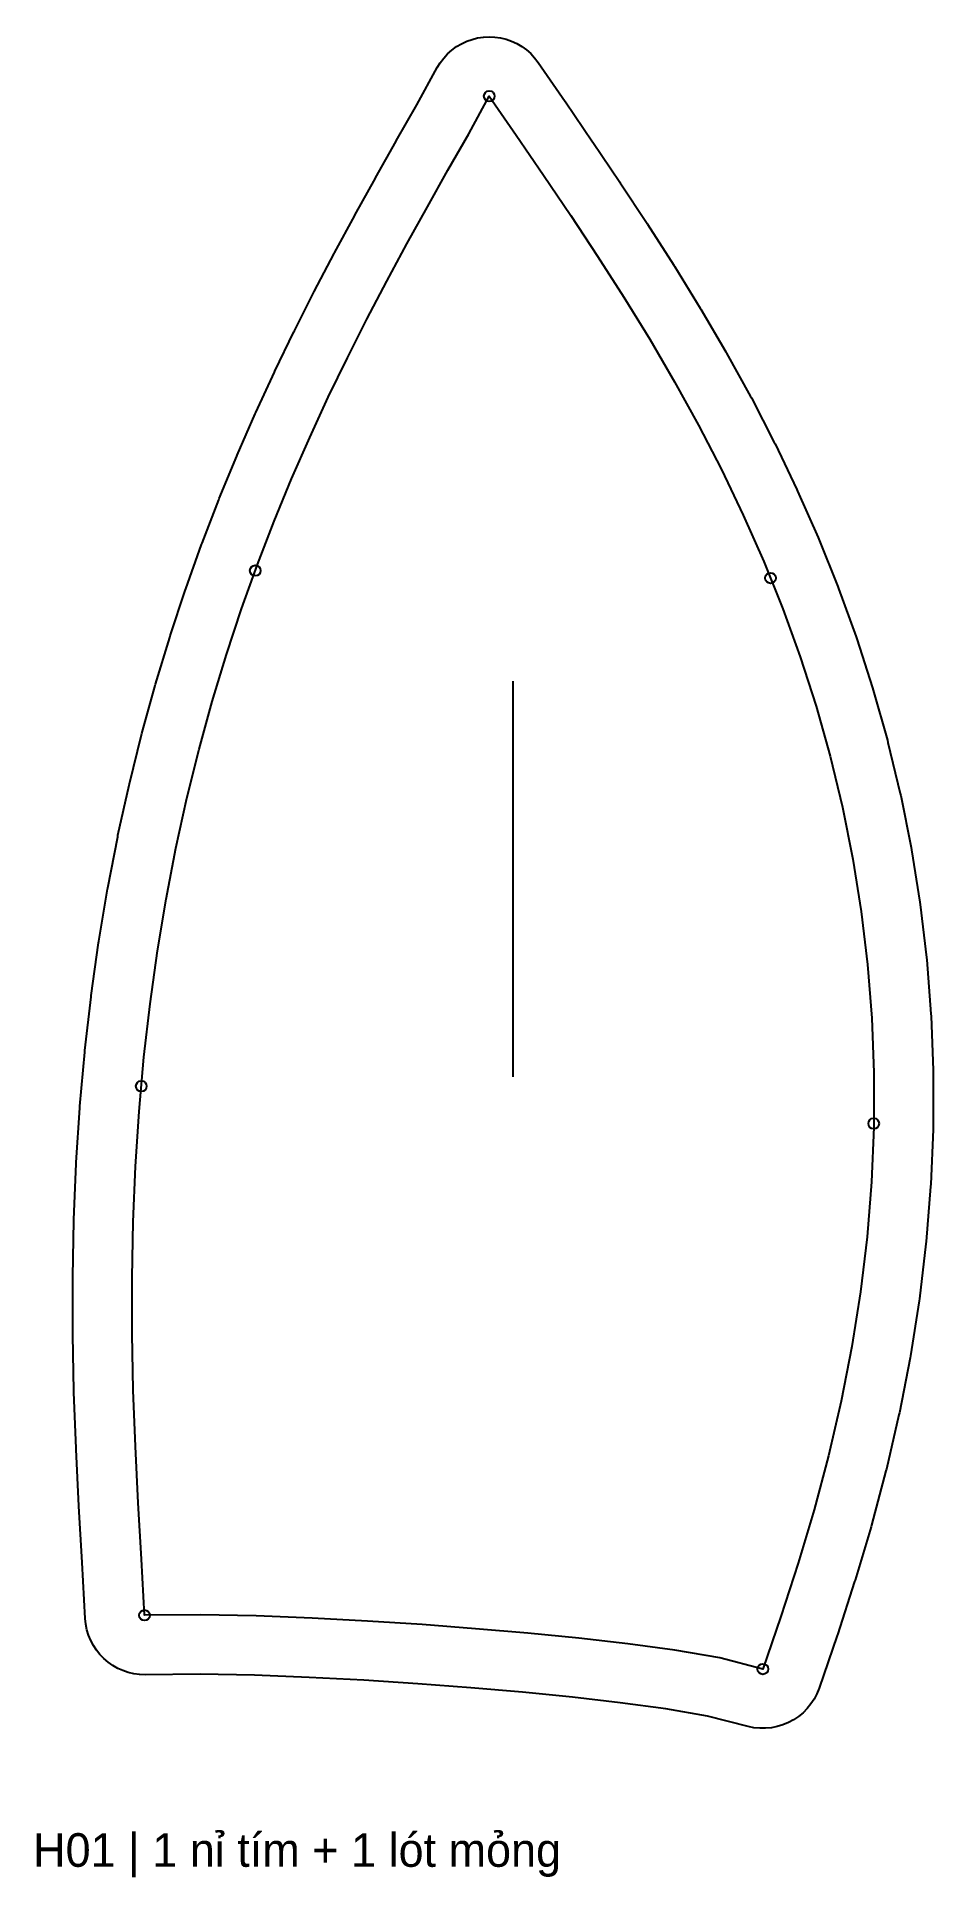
# Model space of a CAD drawing. Header units: millimetres. Extents: x 0 to 1635, y -23 to 178.
# Drawn here: x 502.8 to 548.1, y -5.5 to 87.5 of the extents above; entities that cross this region are included whole.
import ezdxf

# ---------------------------------------------------------------- set-up
doc = ezdxf.new("R2010")
doc.units = ezdxf.units.MM
for name, color, linetype in [('CUT', 7, 'Continuous'), ('GRAIN', 8, 'Continuous'), ('LABEL', 7, 'Continuous'), ('NOTCH', 5, 'Continuous'), ('SEW', 1, 'Continuous')]:
    doc.layers.add(name, color=color, linetype=linetype)

msp = doc.modelspace()

# ---------------------------------------------------------------- texts
at = {"layer": 'LABEL'}
msp.add_text('H01 | 1 nỉ tím + 1 lót mỏng', height=1.7, dxfattribs=at).set_placement((502.622, -5))

# ---------------------------------------------------------------- linework, layer by layer
at = {"layer": 'CUT'}
msp.add_lwpolyline([(504.981, 33.363), (504.986, 33.435), (505.232, 36.178), (505.239, 36.253), (505.55, 38.96), (505.56, 39.035), (505.934, 41.702), (505.946, 41.779), (506.384, 44.402), (506.397, 44.478), (506.896, 47.054), (506.912, 47.131), (507.469, 49.656), (507.487, 49.732), (508.1, 52.205), (508.12, 52.28), (508.786, 54.697), (508.808, 54.771), (509.524, 57.133), (509.547, 57.204), (510.309, 59.509), (510.333, 59.579), (511.139, 61.827), (511.163, 61.894), (512.008, 64.087), (512.033, 64.15), (512.913, 66.289), (512.938, 66.348), (513.85, 68.435), (513.874, 68.49), (514.814, 70.528), (514.838, 70.579), (515.802, 72.572), (515.825, 72.618), (516.811, 74.57), (516.832, 74.61), (517.836, 76.527), (517.854, 76.561), (518.874, 78.448), (518.889, 78.475), (519.921, 80.341), (519.931, 80.358), (520.973, 82.21), (520.978, 82.221), (522.016, 84.049), (523.046, 85.926), (523.198, 86.174), (523.374, 86.406), (523.57, 86.619), (523.787, 86.813), (524.021, 86.985), (524.271, 87.133), (524.534, 87.257), (524.808, 87.354), (525.089, 87.425), (525.377, 87.468), (525.667, 87.483), (525.957, 87.47), (526.245, 87.428), (526.527, 87.36), (526.801, 87.264), (527.065, 87.142), (527.315, 86.995), (527.551, 86.825), (527.769, 86.633), (527.967, 86.42), (528.143, 86.19), (529.51, 84.214), (529.521, 84.199), (530.901, 82.177), (530.91, 82.164), (532.282, 80.132), (532.298, 80.107), (533.654, 78.055), (533.678, 78.018), (535.009, 75.938), (535.039, 75.891), (536.338, 73.776), (536.372, 73.72), (537.631, 71.565), (537.668, 71.5), (538.881, 69.302), (538.92, 69.23), (540.08, 66.985), (540.119, 66.906), (541.22, 64.613), (541.259, 64.527), (542.293, 62.185), (542.332, 62.093), (543.294, 59.702), (543.331, 59.604), (544.215, 57.165), (544.25, 57.062), (545.051, 54.575), (545.084, 54.468), (545.797, 51.935), (545.825, 51.825), (546.445, 49.249), (546.471, 49.135), (546.994, 46.519), (547.015, 46.403), (547.437, 43.75), (547.454, 43.632), (547.773, 40.947), (547.784, 40.828), (547.997, 38.114), (548.004, 37.994), (548.109, 35.257), (548.111, 35.138), (548.106, 32.382), (548.104, 32.263), (547.989, 29.494), (547.982, 29.377), (547.758, 26.601), (547.746, 26.486), (547.414, 23.708), (547.399, 23.596), (546.961, 20.822), (546.942, 20.715), (546.401, 17.95), (546.38, 17.848), (545.743, 15.098), (545.719, 15.004), (544.992, 12.273), (544.968, 12.189), (544.162, 9.482), (544.14, 9.412), (543.27, 6.73), (543.254, 6.683), (542.342, 4.023), (542.231, 3.746), (542.093, 3.481), (541.93, 3.232), (541.742, 2.999), (541.533, 2.787), (541.303, 2.596), (541.055, 2.429), (540.792, 2.288), (540.517, 2.173), (540.231, 2.086), (539.938, 2.028), (539.641, 2), (539.342, 2.001), (539.045, 2.032), (538.753, 2.092), (536.705, 2.622), (534.598, 2.977), (532.295, 3.294), (529.876, 3.571), (527.354, 3.819), (524.745, 4.043), (522.067, 4.246), (519.339, 4.426), (516.581, 4.576), (513.815, 4.686), (511.061, 4.738), (508.28, 4.711), (507.995, 4.722), (507.712, 4.76), (507.433, 4.824), (507.162, 4.915), (506.901, 5.031), (506.653, 5.172), (506.418, 5.336), (506.201, 5.521), (506.002, 5.726), (505.823, 5.949), (505.666, 6.188), (505.533, 6.441), (505.425, 6.705), (505.342, 6.978), (505.285, 7.259), (505.256, 7.543), (505.096, 10.383), (504.936, 13.228), (504.934, 13.249), (504.794, 16.098), (504.792, 16.136), (504.687, 18.985), (504.686, 19.033), (504.627, 21.878), (504.627, 21.935), (504.622, 24.77), (504.623, 24.833), (504.677, 27.652), (504.679, 27.72), (504.796, 30.519), (504.8, 30.589), (504.981, 33.363)], close=True, dxfattribs=at)
at = {"layer": 'GRAIN'}
msp.add_line((526.876, 34.92), (526.876, 54.92), dxfattribs=at)
at = {"layer": 'NOTCH'}
for centre in [(525.676, 84.483), (525.676, 84.483), (513.852, 60.506), (539.887, 60.131), (508.089, 34.449), (545.106, 32.562), (508.251, 7.711), (539.504, 4.997)]:
    msp.add_circle(centre, 0.27, dxfattribs=at)
at = {"layer": 'SEW'}
msp.add_lwpolyline([(507.974, 33.168), (508.22, 35.911), (508.531, 38.618), (508.905, 41.285), (509.343, 43.908), (509.841, 46.484), (510.399, 49.01), (511.012, 51.482), (511.679, 53.9), (512.395, 56.262), (513.158, 58.567), (513.963, 60.816), (514.808, 63.009), (515.687, 65.147), (516.599, 67.234), (517.538, 69.272), (518.503, 71.265), (519.489, 73.218), (520.493, 75.134), (521.514, 77.022), (522.546, 78.888), (523.587, 80.74), (524.636, 82.587), (525.676, 84.483), (527.043, 82.507), (528.424, 80.486), (529.795, 78.453), (531.151, 76.401), (532.482, 74.321), (533.782, 72.206), (535.042, 70.051), (536.255, 67.852), (537.415, 65.608), (538.515, 63.315), (539.549, 60.973), (540.511, 58.582), (541.395, 56.142), (542.196, 53.655), (542.909, 51.123), (543.529, 48.547), (544.052, 45.931), (544.475, 43.278), (544.794, 40.593), (545.006, 37.88), (545.111, 35.143), (545.106, 32.387), (544.992, 29.619), (544.768, 26.842), (544.435, 24.064), (543.997, 21.29), (543.457, 18.525), (542.82, 15.775), (542.093, 13.045), (541.287, 10.339), (540.417, 7.657), (539.504, 4.997), (537.331, 5.559), (535.051, 5.943), (532.671, 6.27), (530.194, 6.555), (527.629, 6.807), (524.986, 7.034), (522.279, 7.239), (519.519, 7.42), (516.722, 7.573), (513.903, 7.685), (511.075, 7.738), (508.251, 7.711), (508.092, 10.552), (507.931, 13.397), (507.79, 16.246), (507.685, 19.095), (507.627, 21.94), (507.622, 24.775), (507.677, 27.595), (507.793, 30.394), (507.974, 33.168)], close=True, dxfattribs=at)

msp.set_redraw_order([(e.dxf.handle, doc.entitydb.next_handle()) for e in msp.query("TEXT MTEXT ATTDEF DIMENSION ARC_DIMENSION")])  # texts and dimensions are drawn at this point

doc.saveas('drawing.dxf')
